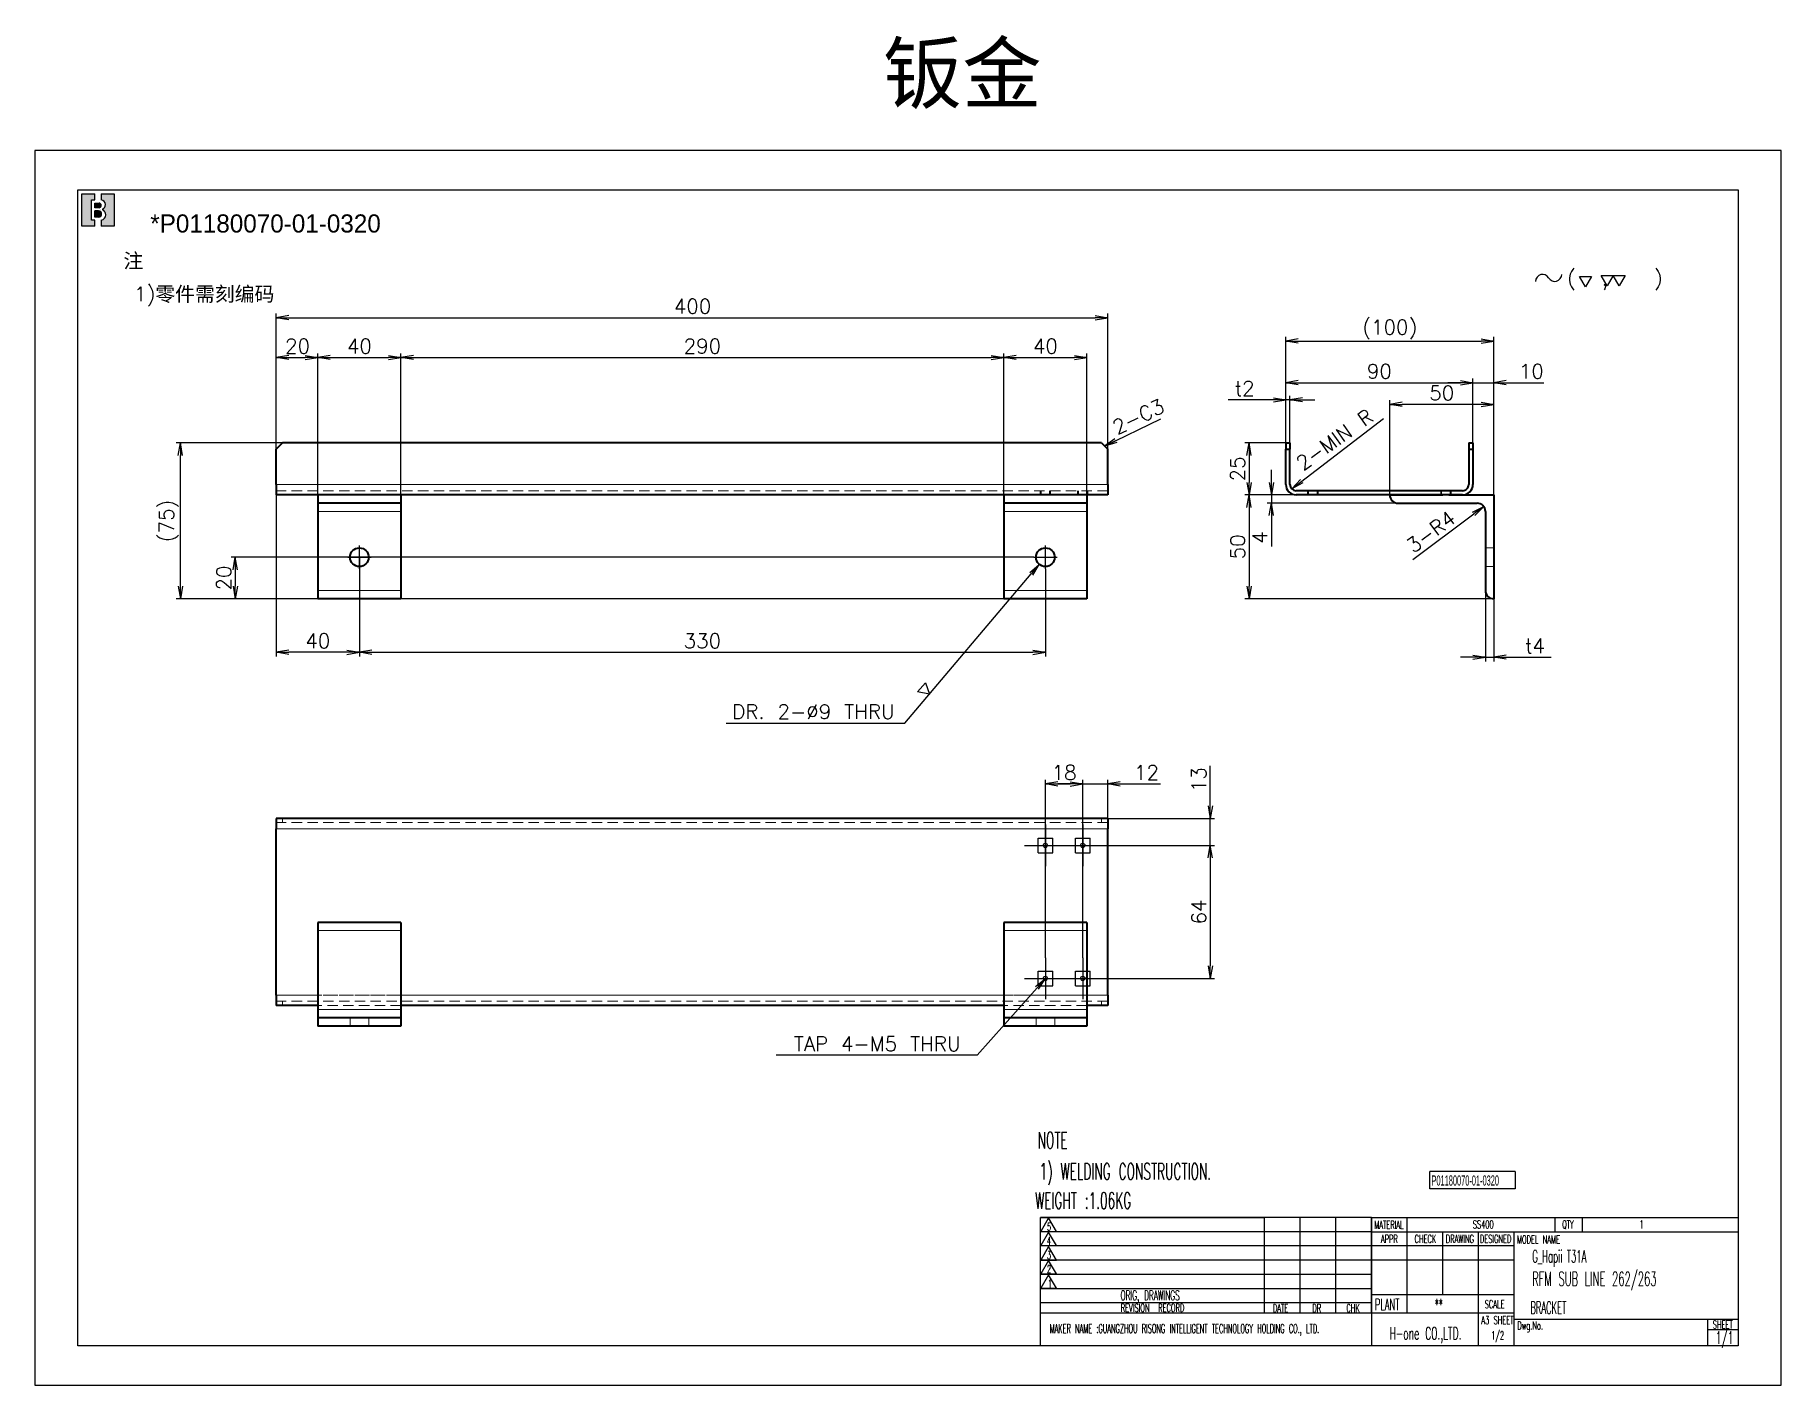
# Model space of a CAD drawing. Header units: inches. Extents: x 21 to 8642, y -3779 to 1599.
# Drawn here: x 1838 to 2678, y -2633 to -1983 of the extents above; entities that cross this region are included whole.
import ezdxf

# ---------------------------------------------------------------- set-up
doc = ezdxf.new("R2010")
doc.units = ezdxf.units.IN
doc.header["$MEASUREMENT"] = 0
doc.linetypes.add('CENTER-HOKUTO', pattern=[23, 20, -1, 1, -1])
doc.linetypes.add('HIDDEN-HOKUTO', pattern=[3.8, 2.5, -1.3])
doc.layers.add('AM_HID', color=1, linetype='HIDDEN-HOKUTO', lineweight=25)
doc.layers.add('title_frame', color=7, linetype='Continuous')
doc.layers.add('word_dim', color=253, linetype='Continuous')
doc.styles.add('MX_NOTE_STANDARD', font='txt.shx', dxfattribs={"bigfont": 'bigfont.shx'})
doc.styles.get("Standard").update_dxf_attribs({"font": 'txt', "bigfont": 'gbcbig.shx'})
doc.dimstyles.new('STANDARD1-2', dxfattribs={"dimscale": 2, "dimtxt": 3.5, "dimasz": 3, "dimexe": 1, "dimexo": 0, "dimgap": 1, "dimtad": 3, "dimdsep": 46, "dimtxsty": 'Standard', "dimblk1": 'OPEN', "dimblk2": 'OPEN', "dimsah": 1, "dimcen": 0, "dimclrd": 256, "dimclre": 256, "dimclrt": 3, "dimadec": 0, "dimazin": 0, "dimtfac": 1, "dimtmove": 0, "dimatfit": 3, "dimldrblk": 'OPEN', "dimfxl": 0, "dimtolj": 1, "dimtzin": 0, "dimarcsym": 0})
doc.dimstyles.new('STANDARD1-2$3', dxfattribs={"dimscale": 2, "dimtxt": 3.5, "dimasz": 3, "dimexe": 1, "dimexo": 0, "dimgap": 1, "dimtad": 3, "dimtoh": 1, "dimdsep": 46, "dimtxsty": 'Standard', "dimblk1": 'OPEN', "dimblk2": 'OPEN', "dimsah": 1, "dimcen": 0, "dimclrd": 256, "dimclre": 256, "dimclrt": 3, "dimadec": 0, "dimazin": 0, "dimtfac": 1, "dimtofl": 0, "dimtmove": 0, "dimatfit": 3, "dimldrblk": 'OPEN', "dimfxl": 0, "dimtolj": 1, "dimtzin": 0, "dimarcsym": 0})

msp = doc.modelspace()

# ---------------------------------------------------------------- texts
at = {"linetype": 'Continuous', "ltscale": 2, "insert": (2246.262884506275, -1987.713556040675), "char_height": 28, "width": 97.82244757481385, "attachment_point": 1}
msp.add_mtext('{\\fMicrosoft YaHei|b0|i0|c134|p34;\\C3;钣金}', dxfattribs=at)
at = {"ltscale": 2, "char_height": 7, "attachment_point": 1}
for s, insert, width in [('{\\fSimSun|b0|i0|c134|p2;\\C3;注}', (1880.946993744914, -2088.431321065822), 20.72938335666549), ('{\\Fromans,bigfont|c134;\\C3;1)\\fSimSun|b0|i0|c134|p2;零件需刻编码}', (1886.077503459786, -2104.447218743535), 193.8122652991879)]:
    msp.add_mtext(s, dxfattribs=dict(at, insert=insert, width=width))
at = {"linetype": 'Continuous', "insert": (2558.668059697269, -2571.952523291766), "char_height": 6, "width": 101.8000000000002, "attachment_point": 4}
msp.add_mtext('{\\Fromans,bigfont|c134;\\W0.5;\\C3;G\\Fromans,bigfont|c128;_Hapii T\\Fromans,bigfont|c134;31\\Fromans,bigfont|c128;A}', dxfattribs=at)
at = {"layer": 'title_frame', "color": 3, "style": 'MX_NOTE_STANDARD'}
for s, height, width, p in [('NOTE', 7.84, 0.5450000000000002, (2320.712588556602, -2519.033297665635)), ('1) WELDING CONSTRUCTION.', 7.84, 0.5450000000000002, (2321.664868368589, -2534.044037426233)), ('WEIGHT :1.06KG ', 7.84, 0.5450000000000002, (2319.46703033592, -2548.062568167257)), ('5', 3.75928, 0.5450000000000002, (2325.234326508649, -2558.56390846923)), ('4', 3.75928, 0.5450000000000002, (2325.234326508649, -2565.379400568305)), ('MATERIAL', 3.866688, 0.5450000000000002, (2482.658022136337, -2557.715987576536)), ('APPR', 3.866688, 0.5450000000000002, (2485.849380957825, -2564.519504194323)), ('CHECK', 3.866688, 0.5450000000000002, (2502.04110050837, -2564.519504194323)), ('DRAWING', 3.866688, 0.5450000000000002, (2517.080101696451, -2564.519504194323)), ('SS400', 3.866688, 0.5450000000000002, (2530.060502250864, -2557.548135538353)), ('DESIGNED', 3.866688, 0.5450000000000002, (2533.463061145525, -2564.519504194323)), ('MODEL NAME', 3.866688, 0.5450000000000002, (2551.31994055933, -2564.814208086067)), ('QTY', 3.866688, 0.5450000000000002, (2573.060023735754, -2557.548135538353)), ('1', 3.866688, 0.5450000000000002, (2610.315662010955, -2557.548135538353)), ('3', 3.75928, 0.5450000000000002, (2325.234326508649, -2572.29729376761)), ('2', 3.75928, 0.5450000000000002, (2325.234326508649, -2578.98706425976)), ('RFM SUB LINE 262/263', 6.600000000000001, 0.534099999999995, (2558.59140208286, -2585.090713888039)), ('1', 3.75928, 0.5450000000000002, (2325.626810666963, -2585.904957459064)), ('ORIG, DRAWINGS', 4.725952102432252, 0.5450000000000002, (2360.611410541536, -2592.115534648041)), ('REVISION  RECORD', 3.866688, 0.5450000000000002, (2360.711469115678, -2597.678380324447)), ('DATE', 3.866688, 0.5450000000000002, (2433.938366341306, -2597.838089760935)), ('DR', 3.866688, 0.5450000000000002, (2452.926342265073, -2597.858526075401)), ('CHK', 3.866688, 0.5450000000000002, (2469.279617786855, -2597.792998441222)), ('PLANT', 5.3704, 0.5450000000000002, (2482.985891885703, -2596.805045183013)), ('**', 5.3704, 0.5450000000000002, (2511.699693198436, -2596.805045183013)), ('SCALE', 3.866688, 0.5450000000000002, (2535.81501116815, -2595.923809214459)), ('BRACKET', 5.88, 0.5, (2557.763753967698, -2598.574992889578)), ('MAKER NAME :GUANGZHOU RISONG INTELLIGENT TECHNOLOGY HOLDING CO., LTD.', 4.320000000000001, 0.5341000000000022, (2326.511513193564, -2607.860206011479)), ('A3 SHEET', 3.866688, 0.5450000000000002, (2534.172996752783, -2603.558897316198)), ('Dwg.No.', 3.866688, 0.5450000000000002, (2551.491650743719, -2606.196694025184)), ('SHEET', 3.866688, 0.5450000000000002, (2645.493601546597, -2605.737918262963)), ('H-one CO.,LTD.', 5.88, 0.5450000000000002, (2490.025538479142, -2610.956080582368)), ('1/2', 3.866688, 0.5450000000000002, (2538.87648285885, -2610.917505775084)), ('1/1', 6, 0.5340999999999667, (2646.927444455043, -2613.041295216124))]:
    msp.add_text(s, height=height, dxfattribs=dict(at, width=width)).set_placement(p)
at = {"layer": 'title_frame', "color": 3, "insert": (2510.196503866649, -2532.035041495077), "char_height": 4.9, "width": 8.221404979820363, "attachment_point": 1, "style": 'MX_NOTE_STANDARD'}
msp.add_mtext('{\\f3 of 9 Barcode|b0|i0|c0|p82;\\W0.5;P01180070-\\f3 of 9 Barcode|b0|i0|c134|p82;01\\f3 of 9 Barcode|b0|i0|c0|p82;-\\f3 of 9 Barcode|b0|i0|c134|p82;0320}', dxfattribs=at)
at = {"layer": 'word_dim', "color": 3, "linetype": 'Continuous'}
for s, rotation, p in [('2-C3', 25.90589025040162, (2359.014876298548, -2175.79022719929)), ('2-MIN R', 35.69402262080836, (2448.365843496475, -2193.246832678396))]:
    msp.add_text(s, height=7, rotation=rotation, dxfattribs=at).set_placement(p)
at = {"layer": 'word_dim', "color": 3, "linetype": 'Continuous', "insert": (1893.848975704674, -2069.646902123393), "char_height": 8.722000000000001, "width": 200, "attachment_point": 1}
msp.add_mtext('{\\f3 of 9 Barcode|b0|i0|c0|p82;*P01180070-\\f3 of 9 Barcode|b0|i0|c134|p82;01\\f3 of 9 Barcode|b0|i0|c0|p82;-0\\f3 of 9 Barcode|b0|i0|c134|p82;320}', dxfattribs=at)
at = {"layer": 'word_dim', "color": 3, "linetype": 'Continuous', "insert": (2283.68603828063, -2472.200079625887), "char_height": 7, "attachment_point": 9}
msp.add_mtext('TAP 4-M5 THRU', dxfattribs=at)

# ---------------------------------------------------------------- blocks, each defined once
blk = doc.blocks.new('B\\M+18B40\\M+196A7\\M+100CF\\M+100B0\\M+100B8')
blk.add_hatch(color=1).paths.add_polyline_path([(0.3999999986702711, 0.8149999997779807), (0.3999999986702711, 0.9999999997779806), (-1.3297288e-09, 0.9999999997779806), (-1.3297288e-09, -2.220193e-10), (0.3999999986702711, -2.220193e-10), (0.3999999986702711, 0.1849999997779807), (0.2999999986702711, 0.1849999997779807), (0.2999999986702711, 0.8149999997779807)])
h = blk.add_hatch(color=1)
edge = h.paths.add_edge_path()
edge.add_arc((0.5299999986702706, 0.6449999997779808), 0.07, 359.9999999999989, 450)
edge.add_line((0.5299999986702706, 0.7149999997779806), (0.3999999986702711, 0.7149999997779806))
edge.add_line((0.3999999986702711, 0.7149999997779806), (0.3999999986702711, 0.5749999997779809))
edge.add_line((0.3999999986702711, 0.5749999997779809), (0.5299999986702701, 0.5749999997779809))
edge.add_arc((0.5299999986702701, 0.6449999997779808), 0.07, 270, 359.9999999999999)
h = blk.add_hatch(color=1)
edge = h.paths.add_edge_path()
edge.add_line((0.5999999986702714, 0.9999999997779806), (0.5999999986702718, 0.8142220507965398))
edge.add_arc((0.5849999986702712, 0.6699999997779816), 0.1449999999999991, -5.115907697472721e-13, 84.06222754839428, ccw=False)
edge.add_arc((0.5849999986702707, 0.6699999997779802), 0.1449999999999993, -69.82872865353448, 1.1368683772161603e-13, ccw=False)
edge.add_line((0.6349999986702715, 0.5338934238898192), (0.6349999986702711, 0.5120827805020305))
edge.add_arc((0.5699999986702688, 0.3549999997779789), 0.1700000000000021, 3.979039320256561e-13, 67.5204943905955, ccw=False)
edge.add_arc((0.5699999986702724, 0.3549999997779802), 0.1699999999999993, -79.83575137827683, 0, ccw=False)
edge.add_line((0.5999999986702714, 0.1876679944711657), (0.5999999986702714, -2.220192918400699e-10))
edge.add_line((0.5999999986702714, -2.220193e-10), (0.9999999986702712, -2.220193e-10))
edge.add_line((0.9999999986702712, -2.220193e-10), (0.9999999986702712, 0.9999999997779806))
edge.add_line((0.9999999986702712, 0.9999999997779806), (0.5999999986702714, 0.9999999997779806))
h = blk.add_hatch(color=1)
edge = h.paths.add_edge_path()
edge.add_arc((0.5149999986702705, 0.3799999997779802), 0.095, 1.018e-13, 90)
edge.add_line((0.5149999986702705, 0.4749999997779804), (0.3999999986702711, 0.4749999997779808))
edge.add_line((0.3999999986702711, 0.4749999997779808), (0.3999999986702711, 0.2849999997779809))
edge.add_line((0.3999999986702711, 0.2849999997779809), (0.5149999986702718, 0.2849999997779809))
edge.add_arc((0.5149999986702718, 0.379999999777981), 0.095, 270, 360.0000000000003)
at = {"color": 1}
for p, q in [((-1.3297288e-09, -2.220193e-10), (-1.3297288e-09, 0.9999999997779806)), ((-1.3297288e-09, 0.9999999997779806), (0.3999999986702711, 0.9999999997779806)), ((0.2999999986702711, 0.8149999997779807), (0.3999999986702711, 0.8149999997779807)), ((0.2999999986702711, 0.1849999997779807), (0.2999999986702711, 0.8149999997779807)), ((0.3999999986702711, 0.8149999997779807), (0.3999999986702711, 0.9999999997779806)), ((0.3999999986702711, 0.7149999997779806), (0.5299999986702706, 0.7149999997779806)), ((0.3999999986702711, 0.5749999997779809), (0.3999999986702711, 0.7149999997779806)), ((0.5299999986702701, 0.5749999997779809), (0.3999999986702711, 0.5749999997779809)), ((0.5999999986702714, 0.9999999997779806), (0.5999999986702718, 0.8142220507965398)), ((0.5999999986702714, 0.9999999997779806), (0.9999999986702712, 0.9999999997779806)), ((0.5999999986702705, 0.6449999997779794), (0.59999999867027, 0.6449999997779803)), ((0.7299999986702704, 0.6699999997779807), (0.7299999986702704, 0.6699999997779802)), ((0.9999999986702712, 0.9999999997779806), (0.9999999986702712, -2.220193e-10)), ((0.3999999986702711, 0.1849999997779807), (0.2999999986702711, 0.1849999997779807)), ((0.5149999986702705, 0.4749999997779804), (0.3999999986702711, 0.4749999997779808)), ((0.3999999986702711, 0.2849999997779809), (0.3999999986702711, 0.4749999997779808)), ((0.5149999986702718, 0.2849999997779809), (0.3999999986702711, 0.2849999997779809)), ((0.3999999986702711, -2.220193e-10), (0.3999999986702711, 0.1849999997779807)), ((0.5699999986702711, 0.5249999997779802), (0.5699999986702716, 0.5249999997779807)), ((0.5999999986702714, 0.1876679944711657), (0.5999999986702714, -2.220193e-10)), ((0.6099999986702707, 0.3799999997779806), (0.609999998670272, 0.3799999997779815)), ((0.6349999986702715, 0.5338934238898192), (0.6349999986702711, 0.5120827805020305)), ((0.739999998670271, 0.3549999997779802), (0.739999998670271, 0.3549999997779802)), ((0.3999999986702711, -2.220193e-10), (-1.3297288e-09, -2.220193e-10)), ((0.9999999986702712, -2.220193e-10), (0.5999999986702714, -2.220193e-10))]:
    blk.add_line(p, q, dxfattribs=at)
for centre, radius, start, end in [((0.5299999986702706, 0.6449999997779808), 0.07, 359.9999999999989, 90), ((0.5299999986702701, 0.6449999997779808), 0.07, 270, 359.9999999999999), ((0.5849999986702712, 0.6699999997779816), 0.1449999999999991, 359.9999999999995, 84.06222754839432), ((0.5849999986702707, 0.6699999997779802), 0.1449999999999993, 290.1712713464655, 1.781e-13), ((0.5149999986702705, 0.3799999997779802), 0.095, 1.018e-13, 90), ((0.5149999986702718, 0.379999999777981), 0.095, 270, 2.799e-13), ((0.5699999986702724, 0.3549999997779802), 0.1699999999999993, 280.1642486217232, 0), ((0.5699999986702688, 0.3549999997779789), 0.1700000000000021, 4.58e-13, 67.52049439059552)]:
    blk.add_arc(centre, radius, start, end, dxfattribs=at)
blk.add_attdef('B機密ﾏｰｸ', (-0.0857467348302255, 1.074949466596297), '', height=0.2)
blk = doc.blocks.new('shiage0')
at = {"layer": 'word_dim', "color": 3, "linetype": 'Continuous'}
for centre, radius, start, end in [((1.687489685469927, 1.849274192977646e-05), 1.687500000000015, 29.99999999999973, 180), ((4.610325423242443, 1.68751849274193), 1.6875, 209.9999999999997, 0)]:
    blk.add_arc(centre, radius, start, end, dxfattribs=at)
blk = doc.blocks.new('11')
at = {"layer": 'title_frame', "color": 3, "linetype": 'Continuous'}
for points in [[(15.10255167107903, 3.375707814273028), (13.65755167107909, 5.878521231210016), (16.54755167107919, 5.878521231210016)], [(20.37883512974236, 3.572021556783511), (18.93383512974242, 6.074834973720499), (24.71383512974239, 6.074834973720499), (23.26883512974246, 3.572021556783511), (21.82383512974252, 6.074834973720499)]]:
    blk.add_lwpolyline(points, close=True, dxfattribs=at)
blk.add_blockref('shiage0', (3.128235346865949, 4.67016389945934), dxfattribs=at)
blk.add_text('(  ,   )', height=3.5, dxfattribs=at).set_placement((10.71395897756747, 3.704656854333052))
blk = doc.blocks.new('MARK_M5BOLT')
at = {"color": 3, "linetype": 'Continuous'}
for p, q in [((-1.767766952950069, -1.767766952949998), (-1.767766952950069, 1.767766952949998)), ((-1.767766952950069, 1.767766952949998), (1.767766952950069, 1.767766952949998)), ((1.767766952950069, -1.767766952949998), (1.767766952950069, 1.767766952949998)), ((-1.767766952950069, -1.767766952949998), (1.767766952950069, -1.767766952949998))]:
    blk.add_line(p, q, dxfattribs=at)
blk.add_circle((0, 0), 0.5, dxfattribs=at)
blk = doc.blocks.new('MARK_CENTER')
at = {"color": 2, "linetype": 'CENTER-HOKUTO'}
for p, q in [((0, 10), (0, -10)), ((-10, 0), (10, 0))]:
    blk.add_line(p, q, dxfattribs=at)
blk = doc.blocks.new('_Open')
at = {"color": 0, "lineweight": -2}
for p, q in [((-1, 0.1666666666666667), (0, 0)), ((-1, -0.1666666666666667), (0, 0)), ((0, 0), (-1, 0))]:
    blk.add_line(p, q, dxfattribs=at)
blk = doc.blocks.new('*D617')
at = {"layer": 'DEFPOINTS', "color": 0, "linetype": 'Continuous'}
for p in [(2354.445100844998, -2119.343891442022), (1954.445100844998, -2204.596652532891), (2354.445100844998, -2204.596652532891)]:
    blk.add_point(p, dxfattribs=at)
at = {"layer": 'word_dim', "linetype": 'Continuous', "lineweight": -2}
for p, q in [((1954.445100844998, -2204.596652532891), (1954.445100844998, -2117.343891442022)), ((1960.445100844998, -2119.343891442022), (2348.445100844998, -2119.343891442022)), ((2354.445100844998, -2204.596652532891), (2354.445100844998, -2117.343891442022))]:
    blk.add_line(p, q, dxfattribs=at)
at = {"layer": 'word_dim', "linetype": 'Continuous', "lineweight": -2, "xscale": 6, "yscale": 6, "zscale": 6, "rotation": 180}
blk.add_blockref('_Open', (1954.445100844998, -2119.343891442022), dxfattribs=at)
at = {"layer": 'word_dim', "linetype": 'Continuous', "lineweight": -2, "xscale": 6, "yscale": 6, "zscale": 6}
blk.add_blockref('_Open', (2354.445100844998, -2119.343891442022), dxfattribs=at)
at = {"layer": 'word_dim', "color": 3, "linetype": 'Continuous', "insert": (2154.728649338544, -2113.843891442022), "char_height": 7, "attachment_point": 5}
blk.add_mtext('\\A1;400', dxfattribs=at)
blk = doc.blocks.new('*D618')
at = {"layer": 'DEFPOINTS', "color": 0, "linetype": 'Continuous'}
for p in [(2440.123909763675, -2179.596622015313), (2422.431824325871, -2204.596652532891), (2445.123909763675, -2204.596652532891)]:
    blk.add_point(p, dxfattribs=at)
at = {"layer": 'word_dim', "linetype": 'Continuous', "lineweight": -2}
for p, q in [((2440.123909763675, -2179.596622015313), (2420.431824325871, -2179.596622015313)), ((2422.431824325871, -2185.596622015313), (2422.431824325871, -2198.596652532891)), ((2445.123909763675, -2204.596652532891), (2420.431824325871, -2204.596652532891))]:
    blk.add_line(p, q, dxfattribs=at)
at = {"layer": 'word_dim', "linetype": 'Continuous', "lineweight": -2, "xscale": 6, "yscale": 6, "zscale": 6}
for p, rotation in [((2422.431824325871, -2179.596622015313), 90), ((2422.431824325871, -2204.596652532891), 270)]:
    blk.add_blockref('_Open', p, dxfattribs=dict(at, rotation=rotation))
at = {"layer": 'word_dim', "color": 3, "linetype": 'Continuous', "insert": (2416.931824325872, -2192.096637274102), "char_height": 7, "attachment_point": 5, "rotation": 90}
blk.add_mtext('\\A1;25', dxfattribs=at)
blk = doc.blocks.new('*D619')
at = {"layer": 'DEFPOINTS', "color": 0, "linetype": 'Continuous'}
for p in [(2530.123909763675, -2150.635549182189), (2440.123909763675, -2199.596652532891), (2530.123909763675, -2199.596652532891)]:
    blk.add_point(p, dxfattribs=at)
at = {"layer": 'word_dim', "linetype": 'Continuous', "lineweight": -2}
for p, q in [((2440.123909763675, -2199.596652532891), (2440.123909763675, -2148.635549182189)), ((2530.123909763675, -2199.596652532891), (2530.123909763675, -2148.635549182189)), ((2446.123909763675, -2150.635549182189), (2524.123909763675, -2150.635549182189))]:
    blk.add_line(p, q, dxfattribs=at)
at = {"layer": 'word_dim', "linetype": 'Continuous', "lineweight": -2, "xscale": 6, "yscale": 6, "zscale": 6, "rotation": 180}
blk.add_blockref('_Open', (2440.123909763675, -2150.635549182189), dxfattribs=at)
at = {"layer": 'word_dim', "linetype": 'Continuous', "lineweight": -2, "xscale": 6, "yscale": 6, "zscale": 6}
blk.add_blockref('_Open', (2530.123909763675, -2150.635549182189), dxfattribs=at)
at = {"layer": 'word_dim', "color": 3, "linetype": 'Continuous', "insert": (2485.123909763675, -2145.135549182189), "char_height": 7, "attachment_point": 5}
blk.add_mtext('\\A1;90', dxfattribs=at)
blk = doc.blocks.new('*D620')
at = {"layer": 'DEFPOINTS', "color": 0, "linetype": 'Continuous'}
for p in [(1974.445100844998, -2138.535396296422), (1954.445100844998, -2204.596652532891), (1974.445100844998, -2254.596652532891)]:
    blk.add_point(p, dxfattribs=at)
at = {"layer": 'word_dim', "linetype": 'Continuous', "lineweight": -2}
for p, q in [((1954.445100844998, -2204.596652532891), (1954.445100844998, -2136.535396296422)), ((1960.445100844998, -2138.535396296422), (1968.445100844998, -2138.535396296422)), ((1974.445100844998, -2254.596652532891), (1974.445100844998, -2136.535396296422))]:
    blk.add_line(p, q, dxfattribs=at)
at = {"layer": 'word_dim', "linetype": 'Continuous', "lineweight": -2, "xscale": 6, "yscale": 6, "zscale": 6, "rotation": 180}
blk.add_blockref('_Open', (1954.445100844998, -2138.535396296422), dxfattribs=at)
at = {"layer": 'word_dim', "linetype": 'Continuous', "lineweight": -2, "xscale": 6, "yscale": 6, "zscale": 6}
blk.add_blockref('_Open', (1974.445100844998, -2138.535396296422), dxfattribs=at)
at = {"layer": 'word_dim', "color": 3, "linetype": 'Continuous', "insert": (1964.69483393574, -2133.035396296422), "char_height": 7, "attachment_point": 5}
blk.add_mtext('\\A1;20', dxfattribs=at)
blk = doc.blocks.new('*D621')
at = {"layer": 'DEFPOINTS', "color": 0, "linetype": 'Continuous'}
for p in [(2014.445100844998, -2138.535396296422), (1974.445100844998, -2254.596652532891), (2014.445100844998, -2254.596652532891)]:
    blk.add_point(p, dxfattribs=at)
at = {"layer": 'word_dim', "linetype": 'Continuous', "lineweight": -2}
for p, q in [((1974.445100844998, -2254.596652532891), (1974.445100844998, -2136.535396296422)), ((1980.445100844998, -2138.535396296422), (2008.445100844998, -2138.535396296422)), ((2014.445100844998, -2254.596652532891), (2014.445100844998, -2136.535396296422))]:
    blk.add_line(p, q, dxfattribs=at)
at = {"layer": 'word_dim', "linetype": 'Continuous', "lineweight": -2, "xscale": 6, "yscale": 6, "zscale": 6, "rotation": 180}
blk.add_blockref('_Open', (1974.445100844998, -2138.535396296422), dxfattribs=at)
at = {"layer": 'word_dim', "linetype": 'Continuous', "lineweight": -2, "xscale": 6, "yscale": 6, "zscale": 6}
blk.add_blockref('_Open', (2014.445100844998, -2138.535396296422), dxfattribs=at)
at = {"layer": 'word_dim', "color": 3, "linetype": 'Continuous', "insert": (1994.445100844998, -2133.035396296422), "char_height": 7, "attachment_point": 5}
blk.add_mtext('\\A1;40', dxfattribs=at)
blk = doc.blocks.new('*D622')
at = {"layer": 'DEFPOINTS', "color": 0, "linetype": 'Continuous'}
for p in [(2304.445100844998, -2138.535396296422), (2014.445100844998, -2204.596652532891), (2304.445100844998, -2204.596652532891)]:
    blk.add_point(p, dxfattribs=at)
at = {"layer": 'word_dim', "linetype": 'Continuous', "lineweight": -2}
for p, q in [((2014.445100844998, -2204.596652532891), (2014.445100844998, -2136.535396296422)), ((2020.445100844998, -2138.535396296422), (2298.445100844998, -2138.535396296422)), ((2304.445100844998, -2204.596652532891), (2304.445100844998, -2136.535396296422))]:
    blk.add_line(p, q, dxfattribs=at)
at = {"layer": 'word_dim', "linetype": 'Continuous', "lineweight": -2, "xscale": 6, "yscale": 6, "zscale": 6, "rotation": 180}
blk.add_blockref('_Open', (2014.445100844998, -2138.535396296422), dxfattribs=at)
at = {"layer": 'word_dim', "linetype": 'Continuous', "lineweight": -2, "xscale": 6, "yscale": 6, "zscale": 6}
blk.add_blockref('_Open', (2304.445100844998, -2138.535396296422), dxfattribs=at)
at = {"layer": 'word_dim', "color": 3, "linetype": 'Continuous', "insert": (2159.445100844998, -2133.035396296422), "char_height": 7, "attachment_point": 5}
blk.add_mtext('\\A1;290', dxfattribs=at)
blk = doc.blocks.new('*D623')
at = {"layer": 'DEFPOINTS', "color": 0, "linetype": 'Continuous'}
for p in [(2344.445100844998, -2138.535396296422), (2304.445100844998, -2254.596652532891), (2344.445100844998, -2254.596652532891)]:
    blk.add_point(p, dxfattribs=at)
at = {"layer": 'word_dim', "linetype": 'Continuous', "lineweight": -2}
for p, q in [((2304.445100844998, -2254.596652532891), (2304.445100844998, -2136.535396296422)), ((2310.445100844998, -2138.535396296422), (2338.445100844998, -2138.535396296422)), ((2344.445100844998, -2254.596652532891), (2344.445100844998, -2136.535396296422))]:
    blk.add_line(p, q, dxfattribs=at)
at = {"layer": 'word_dim', "linetype": 'Continuous', "lineweight": -2, "xscale": 6, "yscale": 6, "zscale": 6, "rotation": 180}
blk.add_blockref('_Open', (2304.445100844998, -2138.535396296422), dxfattribs=at)
at = {"layer": 'word_dim', "linetype": 'Continuous', "lineweight": -2, "xscale": 6, "yscale": 6, "zscale": 6}
blk.add_blockref('_Open', (2344.445100844998, -2138.535396296422), dxfattribs=at)
at = {"layer": 'word_dim', "color": 3, "linetype": 'Continuous', "insert": (2324.445100844998, -2133.035396296422), "char_height": 7, "attachment_point": 5}
blk.add_mtext('\\A1;40', dxfattribs=at)
blk = doc.blocks.new('*D624')
at = {"layer": 'DEFPOINTS', "color": 0, "linetype": 'Continuous'}
for p in [(2540.123909763675, -2204.596652532891), (2422.431824325871, -2254.596652532891), (2540.123909588827, -2254.596652532891)]:
    blk.add_point(p, dxfattribs=at)
at = {"layer": 'word_dim', "linetype": 'Continuous', "lineweight": -2}
for p, q in [((2540.123909763675, -2204.596652532891), (2420.431824325871, -2204.596652532891)), ((2422.431824325871, -2210.596652532891), (2422.431824325871, -2248.596652532891)), ((2540.123909588827, -2254.596652532891), (2420.431824325871, -2254.596652532891))]:
    blk.add_line(p, q, dxfattribs=at)
at = {"layer": 'word_dim', "linetype": 'Continuous', "lineweight": -2, "xscale": 6, "yscale": 6, "zscale": 6}
for p, rotation in [((2422.431824325871, -2204.596652532891), 90), ((2422.431824325871, -2254.596652532891), 270)]:
    blk.add_blockref('_Open', p, dxfattribs=dict(at, rotation=rotation))
at = {"layer": 'word_dim', "color": 3, "linetype": 'Continuous', "insert": (2416.931824325872, -2229.596652532891), "char_height": 7, "attachment_point": 5, "rotation": 90}
blk.add_mtext('\\A1;50', dxfattribs=at)
blk = doc.blocks.new('*D625')
at = {"layer": 'DEFPOINTS', "color": 0, "linetype": 'Continuous'}
for p in [(2433.162867236653, -2204.596652532891), (2494.123909763675, -2204.596652532891), (2494.123909763675, -2208.596652532891)]:
    blk.add_point(p, dxfattribs=at)
at = {"layer": 'word_dim', "linetype": 'Continuous', "lineweight": -2}
for p, q in [((2433.162867236653, -2198.596652532891), (2433.162867236653, -2192.596652532891)), ((2494.123909763675, -2204.596652532891), (2431.162867236653, -2204.596652532891)), ((2494.123909763675, -2208.596652532891), (2431.162867236653, -2208.596652532891)), ((2433.162867236653, -2204.596652532891), (2433.162867236653, -2208.596652532891)), ((2433.162867236653, -2214.596652532891), (2433.162867236653, -2229.429985866227))]:
    blk.add_line(p, q, dxfattribs=at)
at = {"layer": 'word_dim', "linetype": 'Continuous', "lineweight": -2, "xscale": 6, "yscale": 6, "zscale": 6}
for p, rotation in [((2433.162867236653, -2204.596652532891), 270), ((2433.162867236653, -2208.596652532891), 90)]:
    blk.add_blockref('_Open', p, dxfattribs=dict(at, rotation=rotation))
at = {"layer": 'word_dim', "color": 3, "linetype": 'Continuous', "insert": (2427.662867236653, -2225.096652532893), "char_height": 7, "attachment_point": 5, "rotation": 90}
blk.add_mtext('\\A1;4', dxfattribs=at)
blk = doc.blocks.new('*D626')
at = {"layer": 'DEFPOINTS', "color": 0, "linetype": 'Continuous'}
for p in [(2536.123909763675, -2212.596652532891), (2540.123909763675, -2212.596652532891), (2540.123909763675, -2282.708730705624)]:
    blk.add_point(p, dxfattribs=at)
at = {"layer": 'word_dim', "linetype": 'Continuous', "lineweight": -2}
for p, q in [((2536.123909763675, -2212.596652532891), (2536.123909763675, -2284.708730705624)), ((2540.123909763675, -2212.596652532891), (2540.123909763675, -2284.708730705624)), ((2530.123909763675, -2282.708730705624), (2524.123909763675, -2282.708730705624)), ((2536.123909763675, -2282.708730705624), (2540.123909763675, -2282.708730705624)), ((2546.123909763675, -2282.708730705624), (2567.790576430342, -2282.708730705624))]:
    blk.add_line(p, q, dxfattribs=at)
at = {"layer": 'word_dim', "linetype": 'Continuous', "lineweight": -2, "xscale": 6, "yscale": 6, "zscale": 6}
blk.add_blockref('_Open', (2536.123909763675, -2282.708730705624), dxfattribs=at)
at = {"layer": 'word_dim', "linetype": 'Continuous', "lineweight": -2, "xscale": 6, "yscale": 6, "zscale": 6, "rotation": 180}
blk.add_blockref('_Open', (2540.123909763675, -2282.708730705624), dxfattribs=at)
at = {"layer": 'word_dim', "color": 3, "linetype": 'Continuous', "insert": (2559.957243097009, -2277.208730705624), "char_height": 7, "attachment_point": 5}
blk.add_mtext('\\A1;t4', dxfattribs=at)
blk = doc.blocks.new('*D627')
at = {"layer": 'DEFPOINTS', "color": 0, "linetype": 'Continuous'}
for p in [(2540.123909763675, -2130.581876386281), (2440.123909763675, -2179.596622015313), (2540.123909763675, -2204.596652532891)]:
    blk.add_point(p, dxfattribs=at)
at = {"layer": 'word_dim', "linetype": 'Continuous', "lineweight": -2}
for p, q in [((2440.123909763675, -2179.596622015313), (2440.123909763675, -2128.581876386281)), ((2446.123909763675, -2130.581876386281), (2534.123909763675, -2130.581876386281)), ((2540.123909763675, -2204.596652532891), (2540.123909763675, -2128.581876386281))]:
    blk.add_line(p, q, dxfattribs=at)
at = {"layer": 'word_dim', "linetype": 'Continuous', "lineweight": -2, "xscale": 6, "yscale": 6, "zscale": 6, "rotation": 180}
blk.add_blockref('_Open', (2440.123909763675, -2130.581876386281), dxfattribs=at)
at = {"layer": 'word_dim', "linetype": 'Continuous', "lineweight": -2, "xscale": 6, "yscale": 6, "zscale": 6}
blk.add_blockref('_Open', (2540.123909763675, -2130.581876386281), dxfattribs=at)
at = {"layer": 'word_dim', "color": 3, "linetype": 'Continuous', "insert": (2490.123909763675, -2125.081876386281), "char_height": 7, "attachment_point": 5}
blk.add_mtext('\\A1;(100)', dxfattribs=at)
blk = doc.blocks.new('*D628')
at = {"layer": 'DEFPOINTS', "color": 0, "linetype": 'Continuous'}
for p in [(2540.123909763675, -2150.635549182189), (2530.123909763675, -2179.596622015313), (2540.123909763675, -2204.596652532891)]:
    blk.add_point(p, dxfattribs=at)
at = {"layer": 'word_dim', "linetype": 'Continuous', "lineweight": -2}
for p, q in [((2530.123909763675, -2179.596622015313), (2530.123909763675, -2148.635549182189)), ((2540.123909763675, -2204.596652532891), (2540.123909763675, -2148.635549182189)), ((2524.123909763675, -2150.635549182189), (2518.123909763675, -2150.635549182189)), ((2530.123909763675, -2150.635549182189), (2540.123909763675, -2150.635549182189)), ((2546.123909763675, -2150.635549182189), (2564.290576430342, -2150.635549182189))]:
    blk.add_line(p, q, dxfattribs=at)
at = {"layer": 'word_dim', "linetype": 'Continuous', "lineweight": -2, "xscale": 6, "yscale": 6, "zscale": 6}
blk.add_blockref('_Open', (2530.123909763675, -2150.635549182189), dxfattribs=at)
at = {"layer": 'word_dim', "linetype": 'Continuous', "lineweight": -2, "xscale": 6, "yscale": 6, "zscale": 6, "rotation": 180}
blk.add_blockref('_Open', (2540.123909763675, -2150.635549182189), dxfattribs=at)
at = {"layer": 'word_dim', "color": 3, "linetype": 'Continuous', "insert": (2558.207243097009, -2145.135549182189), "char_height": 7, "attachment_point": 5}
blk.add_mtext('\\A1;10', dxfattribs=at)
blk = doc.blocks.new('*D629')
at = {"layer": 'DEFPOINTS', "color": 0, "linetype": 'Continuous'}
for p in [(2532.123909763679, -2212.596652532892), (2535.328708491976, -2210.203064199224)]:
    blk.add_point(p, dxfattribs=at)
at = {"layer": 'word_dim', "linetype": 'Continuous', "lineweight": -2}
blk.add_line((2501.277722003784, -2235.634940244476), (2530.521510399526, -2213.79344669973), dxfattribs=at)
at = {"layer": 'word_dim', "linetype": 'Continuous', "lineweight": -2, "xscale": 6, "yscale": 6, "zscale": 6, "rotation": 36.75518325334529}
blk.add_blockref('_Open', (2535.328708491976, -2210.203064199224), dxfattribs=at)
at = {"layer": 'word_dim', "color": 3, "linetype": 'Continuous', "insert": (2509.870999995767, -2222.352118589034), "char_height": 7, "attachment_point": 5, "rotation": 36.755183253345294}
blk.add_mtext('\\A1;3-R4', dxfattribs=at)
blk = doc.blocks.new('*D630')
at = {"layer": 'DEFPOINTS', "color": 0, "linetype": 'Continuous'}
for p in [(1954.445100844998, -2204.596652532891), (1994.445100844998, -2234.596652532891), (1954.445100844998, -2280.350926880765)]:
    blk.add_point(p, dxfattribs=at)
at = {"layer": 'word_dim', "linetype": 'Continuous', "lineweight": -2}
for p, q in [((1954.445100844998, -2204.596652532891), (1954.445100844998, -2282.350926880765)), ((1994.445100844998, -2234.596652532891), (1994.445100844998, -2282.350926880765)), ((1988.445100844998, -2280.350926880765), (1960.445100844998, -2280.350926880765))]:
    blk.add_line(p, q, dxfattribs=at)
at = {"layer": 'word_dim', "linetype": 'Continuous', "lineweight": -2, "xscale": 6, "yscale": 6, "zscale": 6, "rotation": 180}
blk.add_blockref('_Open', (1954.445100844998, -2280.350926880765), dxfattribs=at)
at = {"layer": 'word_dim', "linetype": 'Continuous', "lineweight": -2, "xscale": 6, "yscale": 6, "zscale": 6}
blk.add_blockref('_Open', (1994.445100844998, -2280.350926880765), dxfattribs=at)
at = {"layer": 'word_dim', "color": 3, "linetype": 'Continuous', "insert": (1974.445100844998, -2274.850926880765), "char_height": 7, "attachment_point": 5}
blk.add_mtext('\\A1;40', dxfattribs=at)
blk = doc.blocks.new('*D631')
at = {"layer": 'DEFPOINTS', "color": 0, "linetype": 'Continuous'}
for p in [(2318.820100844998, -2234.596652532891), (1934.772001306879, -2254.596652532891), (2304.445100844998, -2254.596652532891)]:
    blk.add_point(p, dxfattribs=at)
at = {"layer": 'word_dim', "linetype": 'Continuous', "lineweight": -2}
for p, q in [((2318.820100844998, -2234.596652532891), (1932.772001306879, -2234.596652532891)), ((1934.772001306879, -2240.596652532891), (1934.772001306879, -2248.596652532891)), ((2304.445100844998, -2254.596652532891), (1932.772001306879, -2254.596652532891))]:
    blk.add_line(p, q, dxfattribs=at)
at = {"layer": 'word_dim', "linetype": 'Continuous', "lineweight": -2, "xscale": 6, "yscale": 6, "zscale": 6}
for p, rotation in [((1934.772001306879, -2234.596652532891), 90), ((1934.772001306879, -2254.596652532891), 270)]:
    blk.add_blockref('_Open', p, dxfattribs=dict(at, rotation=rotation))
at = {"layer": 'word_dim', "color": 3, "linetype": 'Continuous', "insert": (1929.272001306879, -2244.596652532891), "char_height": 7, "attachment_point": 5, "rotation": 90}
blk.add_mtext('\\A1;20', dxfattribs=at)
blk = doc.blocks.new('*D632')
at = {"layer": 'DEFPOINTS', "color": 0, "linetype": 'Continuous'}
for p in [(1908.345204687459, -2179.596622015313), (1957.445100844998, -2179.596622015313), (1974.445100844998, -2254.596652532891)]:
    blk.add_point(p, dxfattribs=at)
at = {"layer": 'word_dim', "linetype": 'Continuous', "lineweight": -2}
for p, q in [((1957.445100844998, -2179.596622015313), (1906.345204687459, -2179.596622015313)), ((1908.345204687459, -2248.596652532891), (1908.345204687459, -2185.596622015313)), ((1974.445100844998, -2254.596652532891), (1906.345204687459, -2254.596652532891))]:
    blk.add_line(p, q, dxfattribs=at)
at = {"layer": 'word_dim', "linetype": 'Continuous', "lineweight": -2, "xscale": 6, "yscale": 6, "zscale": 6}
for p, rotation in [((1908.345204687459, -2179.596622015313), 90), ((1908.345204687459, -2254.596652532891), 270)]:
    blk.add_blockref('_Open', p, dxfattribs=dict(at, rotation=rotation))
at = {"layer": 'word_dim', "color": 3, "linetype": 'Continuous', "insert": (1902.845204687459, -2217.096637274102), "char_height": 7, "attachment_point": 5, "rotation": 90}
blk.add_mtext('\\A1;(75)', dxfattribs=at)
blk = doc.blocks.new('*D633')
at = {"layer": 'DEFPOINTS', "color": 0, "linetype": 'Continuous'}
for p in [(2324.445100844998, -2240.221652532891), (1994.445100844998, -2254.596652532891), (2324.445100844998, -2280.350926880765)]:
    blk.add_point(p, dxfattribs=at)
at = {"layer": 'word_dim', "linetype": 'Continuous', "lineweight": -2}
for p, q in [((2324.445100844998, -2240.221652532891), (2324.445100844998, -2282.350926880765)), ((1994.445100844998, -2254.596652532891), (1994.445100844998, -2282.350926880765)), ((2000.445100844998, -2280.350926880765), (2318.445100844998, -2280.350926880765))]:
    blk.add_line(p, q, dxfattribs=at)
at = {"layer": 'word_dim', "linetype": 'Continuous', "lineweight": -2, "xscale": 6, "yscale": 6, "zscale": 6, "rotation": 180}
blk.add_blockref('_Open', (1994.445100844998, -2280.350926880765), dxfattribs=at)
at = {"layer": 'word_dim', "linetype": 'Continuous', "lineweight": -2, "xscale": 6, "yscale": 6, "zscale": 6}
blk.add_blockref('_Open', (2324.445100844998, -2280.350926880765), dxfattribs=at)
at = {"layer": 'word_dim', "color": 3, "linetype": 'Continuous', "insert": (2159.445100844998, -2274.850926880765), "char_height": 7, "attachment_point": 5}
blk.add_mtext('\\A1;330', dxfattribs=at)
blk = doc.blocks.new('*D634')
at = {"layer": 'DEFPOINTS', "color": 0, "linetype": 'Continuous'}
for p in [(2354.445100844998, -2343.695540453002), (2342.445100844998, -2373.269076849298), (2354.445100844998, -2373.269076849298)]:
    blk.add_point(p, dxfattribs=at)
at = {"layer": 'word_dim', "linetype": 'Continuous', "lineweight": -2}
for p, q in [((2342.445100844998, -2373.269076849298), (2342.445100844998, -2341.695540453002)), ((2354.445100844998, -2373.269076849298), (2354.445100844998, -2341.695540453002)), ((2336.445100844998, -2343.695540453002), (2330.445100844998, -2343.695540453002)), ((2342.445100844998, -2343.695540453002), (2354.445100844998, -2343.695540453002)), ((2360.445100844998, -2343.695540453002), (2379.778434178331, -2343.695540453002))]:
    blk.add_line(p, q, dxfattribs=at)
at = {"layer": 'word_dim', "linetype": 'Continuous', "lineweight": -2, "xscale": 6, "yscale": 6, "zscale": 6}
blk.add_blockref('_Open', (2342.445100844998, -2343.695540453002), dxfattribs=at)
at = {"layer": 'word_dim', "linetype": 'Continuous', "lineweight": -2, "xscale": 6, "yscale": 6, "zscale": 6, "rotation": 180}
blk.add_blockref('_Open', (2354.445100844998, -2343.695540453002), dxfattribs=at)
at = {"layer": 'word_dim', "color": 3, "linetype": 'Continuous', "insert": (2373.111767511664, -2338.195540453002), "char_height": 7, "attachment_point": 5}
blk.add_mtext('\\A1;12', dxfattribs=at)
blk = doc.blocks.new('*D635')
at = {"layer": 'DEFPOINTS', "color": 0, "linetype": 'Continuous'}
for p in [(2314.445100844998, -2360.269076849298), (2403.770320340103, -2360.269076849298), (2314.445100844998, -2373.269076849298)]:
    blk.add_point(p, dxfattribs=at)
at = {"layer": 'word_dim', "linetype": 'Continuous', "lineweight": -2}
for p, q in [((2403.770320340103, -2354.269076849298), (2403.770320340103, -2334.935743515964)), ((2314.445100844998, -2360.269076849298), (2405.770320340103, -2360.269076849298)), ((2403.770320340103, -2373.269076849298), (2403.770320340103, -2360.269076849298)), ((2314.445100844998, -2373.269076849298), (2405.770320340103, -2373.269076849298)), ((2403.770320340103, -2379.269076849298), (2403.770320340103, -2385.269076849298))]:
    blk.add_line(p, q, dxfattribs=at)
at = {"layer": 'word_dim', "linetype": 'Continuous', "lineweight": -2, "xscale": 6, "yscale": 6, "zscale": 6}
for p, rotation in [((2403.770320340103, -2360.269076849298), 270), ((2403.770320340103, -2373.269076849298), 90)]:
    blk.add_blockref('_Open', p, dxfattribs=dict(at, rotation=rotation))
at = {"layer": 'word_dim', "color": 3, "linetype": 'Continuous', "insert": (2398.270320340104, -2341.602410182631), "char_height": 7, "attachment_point": 5, "rotation": 90}
blk.add_mtext('\\A1;13', dxfattribs=at)
blk = doc.blocks.new('*D636')
at = {"layer": 'DEFPOINTS', "color": 0, "linetype": 'Continuous'}
for p in [(2342.445100844998, -2343.695540453002), (2324.445100844998, -2427.269076849298), (2342.445100844998, -2427.269076849298)]:
    blk.add_point(p, dxfattribs=at)
at = {"layer": 'word_dim', "linetype": 'Continuous', "lineweight": -2}
for p, q in [((2324.445100844998, -2427.269076849298), (2324.445100844998, -2341.695540453002)), ((2342.445100844998, -2427.269076849298), (2342.445100844998, -2341.695540453002)), ((2330.445100844998, -2343.695540453002), (2336.445100844998, -2343.695540453002))]:
    blk.add_line(p, q, dxfattribs=at)
at = {"layer": 'word_dim', "linetype": 'Continuous', "lineweight": -2, "xscale": 6, "yscale": 6, "zscale": 6, "rotation": 180}
blk.add_blockref('_Open', (2324.445100844998, -2343.695540453002), dxfattribs=at)
at = {"layer": 'word_dim', "linetype": 'Continuous', "lineweight": -2, "xscale": 6, "yscale": 6, "zscale": 6}
blk.add_blockref('_Open', (2342.445100844998, -2343.695540453002), dxfattribs=at)
at = {"layer": 'word_dim', "color": 3, "linetype": 'Continuous', "insert": (2333.445100844998, -2338.195540453002), "char_height": 7, "attachment_point": 5}
blk.add_mtext('\\A1;18', dxfattribs=at)
blk = doc.blocks.new('*D637')
at = {"layer": 'DEFPOINTS', "color": 0, "linetype": 'Continuous'}
for p in [(2345.9806347509, -2373.269076849298), (2352.445100844998, -2437.269076849298), (2403.770320340103, -2437.269076849298)]:
    blk.add_point(p, dxfattribs=at)
at = {"layer": 'word_dim', "linetype": 'Continuous', "lineweight": -2}
for p, q in [((2345.9806347509, -2373.269076849298), (2405.770320340103, -2373.269076849298)), ((2403.770320340103, -2379.269076849298), (2403.770320340103, -2431.269076849298)), ((2352.445100844998, -2437.269076849298), (2405.770320340103, -2437.269076849298))]:
    blk.add_line(p, q, dxfattribs=at)
at = {"layer": 'word_dim', "linetype": 'Continuous', "lineweight": -2, "xscale": 6, "yscale": 6, "zscale": 6}
for p, rotation in [((2403.770320340103, -2373.269076849298), 90), ((2403.770320340103, -2437.269076849298), 270)]:
    blk.add_blockref('_Open', p, dxfattribs=dict(at, rotation=rotation))
at = {"layer": 'word_dim', "color": 3, "linetype": 'Continuous', "insert": (2398.270320340104, -2405.269076849297), "char_height": 7, "attachment_point": 5, "rotation": 90}
blk.add_mtext('\\A1;64', dxfattribs=at)
blk = doc.blocks.new('*D638')
at = {"layer": 'DEFPOINTS', "color": 0, "linetype": 'Continuous'}
for p in [(2440.123909763675, -2158.887526666771), (2440.123909763675, -2179.596622015313), (2442.123909763675, -2179.596622015313)]:
    blk.add_point(p, dxfattribs=at)
at = {"layer": 'word_dim', "linetype": 'Continuous', "lineweight": -2}
for p, q in [((2440.123909763675, -2179.596622015313), (2440.123909763675, -2156.887526666771)), ((2442.123909763675, -2179.596622015313), (2442.123909763675, -2156.887526666771)), ((2434.123909763675, -2158.887526666771), (2412.457243097009, -2158.887526666771)), ((2442.123909763675, -2158.887526666771), (2440.123909763675, -2158.887526666771)), ((2448.123909763675, -2158.887526666771), (2454.123909763675, -2158.887526666771))]:
    blk.add_line(p, q, dxfattribs=at)
at = {"layer": 'word_dim', "linetype": 'Continuous', "lineweight": -2, "xscale": 6, "yscale": 6, "zscale": 6}
blk.add_blockref('_Open', (2440.123909763675, -2158.887526666771), dxfattribs=at)
at = {"layer": 'word_dim', "linetype": 'Continuous', "lineweight": -2, "xscale": 6, "yscale": 6, "zscale": 6, "rotation": 180}
blk.add_blockref('_Open', (2442.123909763675, -2158.887526666771), dxfattribs=at)
at = {"layer": 'word_dim', "color": 3, "linetype": 'Continuous', "insert": (2420.290576430342, -2153.387526666771), "char_height": 7, "attachment_point": 5}
blk.add_mtext('\\A1;t2', dxfattribs=at)
blk = doc.blocks.new('*D639')
at = {"layer": 'DEFPOINTS', "color": 0, "linetype": 'Continuous'}
for p in [(2327.353408628172, -2231.162741375285), (2321.536793061819, -2238.030563690496)]:
    blk.add_point(p, dxfattribs=at)
at = {"layer": 'word_dim', "linetype": 'Continuous', "lineweight": -2}
for p, q in [((2256.857545570973, -2314.398955959406), (2317.659049350918, -2242.609111900636)), ((2170.857545570973, -2314.398955959406), (2256.857545570973, -2314.398955959406))]:
    blk.add_line(p, q, dxfattribs=at)
at = {"layer": 'word_dim', "linetype": 'Continuous', "lineweight": -2, "xscale": 6, "yscale": 6, "zscale": 6, "rotation": 49.73748928374545}
blk.add_blockref('_Open', (2321.536793061819, -2238.030563690496), dxfattribs=at)
at = {"layer": 'word_dim', "color": 3, "linetype": 'Continuous', "insert": (2212.857545570973, -2308.898955959406), "char_height": 7, "attachment_point": 5}
blk.add_mtext('\\A1;DR. 2-∅9 THRU', dxfattribs=at)
blk = doc.blocks.new('shiage1')
at = {"layer": 'word_dim', "color": 3, "linetype": 'Continuous'}
for p, q in [((-4.255559048260693e-05, 3.4162127349191e-07), (-1.443418228564553, 2.500000341621273)), ((-1.443418228564553, 2.500000341621273), (1.443333117383588, 2.500000341621273)), ((1.443333117383588, 2.500000341621273), (-4.255559048260693e-05, 3.4162127349191e-07))]:
    blk.add_line(p, q, dxfattribs=at)
blk = doc.blocks.new('*D662')
at = {"layer": 'DEFPOINTS', "color": 0, "linetype": 'Continuous', "ltscale": 2}
for p in [(2490.123909763675, -2161.057166301203), (2490.123909763675, -2204.596652532891), (2540.123909763675, -2204.596652532891)]:
    blk.add_point(p, dxfattribs=at)
at = {"layer": 'word_dim', "linetype": 'Continuous', "lineweight": -2, "ltscale": 2}
for p, q in [((2490.123909763675, -2204.596652532891), (2490.123909763675, -2159.057166301203)), ((2534.123909763675, -2161.057166301203), (2496.123909763675, -2161.057166301203)), ((2540.123909763675, -2204.596652532891), (2540.123909763675, -2159.057166301203))]:
    blk.add_line(p, q, dxfattribs=at)
at = {"layer": 'word_dim', "linetype": 'Continuous', "lineweight": -2, "ltscale": 2, "xscale": 6, "yscale": 6, "zscale": 6, "rotation": 180}
blk.add_blockref('_Open', (2490.123909763675, -2161.057166301203), dxfattribs=at)
at = {"layer": 'word_dim', "linetype": 'Continuous', "lineweight": -2, "ltscale": 2, "xscale": 6, "yscale": 6, "zscale": 6}
blk.add_blockref('_Open', (2540.123909763675, -2161.057166301203), dxfattribs=at)
at = {"layer": 'word_dim', "color": 3, "linetype": 'Continuous', "ltscale": 2, "insert": (2515.123909763675, -2155.557166301203), "char_height": 7, "attachment_point": 5}
blk.add_mtext('\\A1;50', dxfattribs=at)

# ---------------------------------------------------------------- dimensions: what is measured, and where the dimension line sits
at = {"layer": 'word_dim', "linetype": 'Continuous'}
for base, p2, picture, middle in [((2354.445100844998, -2119.343891442022), (2354.445100844998, -2204.596652532891), '*D617', (2154.728649338544, -2119.343891442022)), ((1974.445100844998, -2138.535396296422), (1974.445100844998, -2254.596652532891), '*D620', (1964.69483393574, -2138.535396296422))]:
    dim = msp.add_linear_dim(base=base, p1=(1954.445100844998, -2204.596652532891), p2=p2, dimstyle='STANDARD1-2', dxfattribs=at)
    dim.commit()
    dim.dimension.update_dxf_attribs({"geometry": picture, "text_midpoint": middle, "dimtype": 160})
for base, p1, p2, text, picture, middle in [((2540.123909763675, -2130.581876386281), (2440.123909763675, -2179.596622015313), (2540.123909763675, -2204.596652532891), '(<>)', '*D627', (2490.123909763675, -2125.081876386281)), ((2440.123909763675, -2158.887526666771), (2442.123909763675, -2179.596622015313), (2440.123909763675, -2179.596622015313), 't<>', '*D638', (2420.290576430342, -2153.387526666771)), ((2540.123909763675, -2282.708730705624), (2536.123909763675, -2212.596652532891), (2540.123909763675, -2212.596652532891), 't<>', '*D626', (2559.957243097009, -2277.208730705624))]:
    dim = msp.add_linear_dim(base=base, p1=p1, p2=p2, text=text, dimstyle='STANDARD1-2', dxfattribs=at)
    dim.commit()
    dim.dimension.update_dxf_attribs({"geometry": picture, "text_midpoint": middle})
for base, p1, p2, picture, middle in [((2014.445100844998, -2138.535396296422), (1974.445100844998, -2254.596652532891), (2014.445100844998, -2254.596652532891), '*D621', (1994.445100844998, -2133.035396296422)), ((2304.445100844998, -2138.535396296422), (2014.445100844998, -2204.596652532891), (2304.445100844998, -2204.596652532891), '*D622', (2159.445100844998, -2133.035396296422)), ((2344.445100844998, -2138.535396296422), (2304.445100844998, -2254.596652532891), (2344.445100844998, -2254.596652532891), '*D623', (2324.445100844998, -2133.035396296422)), ((2530.123909763675, -2150.635549182189), (2440.123909763675, -2199.596652532891), (2530.123909763675, -2199.596652532891), '*D619', (2485.123909763675, -2145.135549182189)), ((2540.123909763675, -2150.635549182189), (2530.123909763675, -2179.596622015313), (2540.123909763675, -2204.596652532891), '*D628', (2558.207243097009, -2145.135549182189)), ((1954.445100844998, -2280.350926880765), (1994.445100844998, -2234.596652532891), (1954.445100844998, -2204.596652532891), '*D630', (1974.445100844998, -2274.850926880765)), ((2324.445100844998, -2280.350926880765), (1994.445100844998, -2254.596652532891), (2324.445100844998, -2240.221652532891), '*D633', (2159.445100844998, -2274.850926880765)), ((2342.445100844998, -2343.695540453002), (2324.445100844998, -2427.269076849298), (2342.445100844998, -2427.269076849298), '*D636', (2333.445100844998, -2338.195540453002)), ((2354.445100844998, -2343.695540453002), (2342.445100844998, -2373.269076849298), (2354.445100844998, -2373.269076849298), '*D634', (2373.111767511664, -2338.195540453002))]:
    dim = msp.add_linear_dim(base=base, p1=p1, p2=p2, dimstyle='STANDARD1-2', dxfattribs=at)
    dim.commit()
    dim.dimension.update_dxf_attribs({"geometry": picture, "text_midpoint": middle})
at = {"layer": 'word_dim', "linetype": 'Continuous', "ltscale": 2}
dim = msp.add_linear_dim(base=(2490.123909763675, -2161.057166301203), p1=(2540.123909763675, -2204.596652532891), p2=(2490.123909763675, -2204.596652532891), dimstyle='STANDARD1-2', dxfattribs=at)
dim.commit()
dim.dimension.update_dxf_attribs({"geometry": '*D662', "text_midpoint": (2515.123909763675, -2155.557166301203)})
at = {"layer": 'word_dim', "linetype": 'Continuous'}
dim = msp.add_linear_dim(base=(1908.345204687459, -2179.596622015313), p1=(1974.445100844998, -2254.596652532891), p2=(1957.445100844998, -2179.596622015313), angle=90, text='(<>)', dimstyle='STANDARD1-2', dxfattribs=at)
dim.commit()
dim.dimension.update_dxf_attribs({"geometry": '*D632', "text_midpoint": (1902.845204687459, -2217.096637274102)})
for base, p1, p2, picture, middle in [((2422.431824325871, -2204.596652532891), (2440.123909763675, -2179.596622015313), (2445.123909763675, -2204.596652532891), '*D618', (2416.931824325872, -2192.096637274102)), ((2422.431824325871, -2254.596652532891), (2540.123909763675, -2204.596652532891), (2540.123909588827, -2254.596652532891), '*D624', (2416.931824325872, -2229.596652532891)), ((1934.772001306879, -2254.596652532891), (2318.820100844998, -2234.596652532891), (2304.445100844998, -2254.596652532891), '*D631', (1929.272001306879, -2244.596652532891)), ((2403.770320340103, -2360.269076849298), (2314.445100844998, -2373.269076849298), (2314.445100844998, -2360.269076849298), '*D635', (2398.270320340104, -2341.602410182631)), ((2403.770320340103, -2437.269076849298), (2345.9806347509, -2373.269076849298), (2352.445100844998, -2437.269076849298), '*D637', (2398.270320340104, -2405.269076849297))]:
    dim = msp.add_linear_dim(base=base, p1=p1, p2=p2, angle=90, dimstyle='STANDARD1-2', dxfattribs=at)
    dim.commit()
    dim.dimension.update_dxf_attribs({"geometry": picture, "text_midpoint": middle})
dim = msp.add_linear_dim(base=(2433.162867236653, -2204.596652532891), p1=(2494.123909763675, -2208.596652532891), p2=(2494.123909763675, -2204.596652532891), angle=90, dimstyle='STANDARD1-2', dxfattribs=at)
dim.commit()
dim.dimension.update_dxf_attribs({"geometry": '*D625', "text_midpoint": (2433.162867236653, -2225.096652532893), "dimtype": 160})
dim = msp.add_radius_dim(center=(2532.123909763679, -2212.596652532892), mpoint=(2535.328708491976, -2210.203064199224), text='3-<>', dimstyle='STANDARD1-2', override={"dimtmove": 1}, dxfattribs=at)
dim.commit()
dim.dimension.update_dxf_attribs({"geometry": '*D629', "text_midpoint": (2513.162183954565, -2226.758716840448), "dimtype": 164})
dim = msp.add_diameter_dim_2p(p1=(2327.353408628172, -2231.162741375285), p2=(2321.536793061819, -2238.030563690496), text='DR. 2-<> THRU', dimstyle='STANDARD1-2$3', dxfattribs=at)
dim.commit()
dim.dimension.update_dxf_attribs({"geometry": '*D639', "text_midpoint": (2212.857545570973, -2314.398955959406), "dimtype": 163})

# ---------------------------------------------------------------- linework, layer by layer
at = {"color": 7, "lineweight": 35, "ltscale": 0.1060660171779821}
for p, q in [((1954.445100844998, -2182.596622015313), (1957.445100844998, -2179.596622015313)), ((2351.445100844998, -2179.596622015313), (2354.445100844998, -2182.596622015313))]:
    msp.add_line(p, q, dxfattribs=at)
at = {"color": 7, "lineweight": 35, "ltscale": 0.4250007629394531}
for p, q in [((1954.445100844998, -2199.596652532891), (1954.445100844998, -2182.596622015313)), ((2354.445100844998, -2199.596652532891), (2354.445100844998, -2182.596622015313)), ((2440.123909763675, -2199.596652532891), (2440.123909763675, -2182.596622015313)), ((2442.123909763675, -2199.596652532891), (2442.123909763675, -2182.596622015313)), ((2528.123909763675, -2182.596622015313), (2528.123909763675, -2199.596652532891)), ((2530.123909763675, -2182.596622015313), (2530.123909763675, -2199.596652532891))]:
    msp.add_line(p, q, dxfattribs=at)
at = {"color": 7, "lineweight": 35}
for p, q in [((2351.445100844998, -2179.596622015313), (1957.445100844998, -2179.596622015313)), ((2354.445100844998, -2204.596652532891), (1954.445100844998, -2204.596652532891)), ((2014.445100844998, -2204.596652532891), (1974.445100844998, -2204.596652532891)), ((2014.445100844998, -2208.596652532891), (1974.445100844998, -2208.596652532891)), ((2344.445100844998, -2204.596652532891), (2304.445100844998, -2204.596652532891)), ((2344.445100844998, -2208.596652532891), (2304.445100844998, -2208.596652532891)), ((2525.123909763675, -2202.596652532891), (2445.123909763675, -2202.596652532891)), ((2525.123909763675, -2204.596652532891), (2445.123909763675, -2204.596652532891)), ((2490.123909763675, -2204.596652532891), (2515.645394138675, -2204.596652532891)), ((2494.123909763675, -2208.596652532891), (2532.123909763675, -2208.596652532891)), ((2518.611214451175, -2204.596652532891), (2540.123909763675, -2204.596652532891)), ((2540.123909763675, -2204.596652532891), (2540.123909763675, -2254.596652532891)), ((1974.445100844998, -2212.596652532891), (1974.445100844998, -2250.596652532891)), ((2014.445100844998, -2212.596652532891), (2014.445100844998, -2250.596652532891)), ((2304.445100844998, -2212.596652532891), (2304.445100844998, -2250.596652532891)), ((2344.445100844998, -2212.596652532891), (2344.445100844998, -2250.596652532891)), ((2536.123909763675, -2212.596652532891), (2536.123909763675, -2250.596652532891)), ((2014.445100844998, -2254.596652532891), (1974.445100844998, -2254.596652532891)), ((2344.445100844998, -2254.596652532891), (2304.445100844998, -2254.596652532891)), ((2354.445100844998, -2360.269076849298), (1954.445100844998, -2360.269076849298)), ((1954.445100844998, -2445.269076849298), (1954.445100844998, -2365.269076849298)), ((2354.445100844998, -2445.269076849298), (2354.445100844998, -2365.269076849298)), ((2014.445100844998, -2410.269076849298), (1974.445100844998, -2410.269076849298)), ((2344.445100844998, -2410.269076849298), (2304.445100844998, -2410.269076849298)), ((1974.445100844998, -2414.269076849298), (1974.445100844998, -2452.269076849298)), ((2014.445100844998, -2414.269076849298), (2014.445100844998, -2452.269076849298)), ((2304.445100844998, -2414.269076849298), (2304.445100844998, -2452.269076849298)), ((2344.445100844998, -2414.269076849298), (2344.445100844998, -2452.269076849298)), ((1974.445100844998, -2450.269076849298), (1954.445100844998, -2450.269076849298)), ((2304.445100844998, -2450.269076849298), (2014.445100844998, -2450.269076849298)), ((2014.445100844998, -2456.269076849298), (1974.445100844998, -2456.269076849298)), ((2014.445100844998, -2460.269076849298), (1974.445100844998, -2460.269076849298)), ((2344.445100844998, -2456.269076849298), (2304.445100844998, -2456.269076849298)), ((2344.445100844998, -2460.269076849298), (2304.445100844998, -2460.269076849298))]:
    msp.add_line(p, q, dxfattribs=at)
at = {"color": 7, "lineweight": 35, "ltscale": 0.05}
for p, q in [((2440.123909763675, -2179.596622015313), (2442.123909763675, -2179.596622015313)), ((2440.123909763675, -2182.596622015313), (2442.123909763675, -2182.596622015313)), ((2528.123909763675, -2179.596622015313), (2530.123909763675, -2179.596622015313)), ((2528.123909763675, -2182.596622015313), (2530.123909763675, -2182.596622015313))]:
    msp.add_line(p, q, dxfattribs=at)
at = {"color": 7, "lineweight": 35, "ltscale": 0.075}
for p, q in [((2440.123909763675, -2179.596622015313), (2440.123909763675, -2182.596622015313)), ((2442.123909763675, -2179.596622015313), (2442.123909763675, -2182.596622015313)), ((2528.123909763675, -2179.596622015313), (2528.123909763675, -2182.596622015313)), ((2530.123909763675, -2179.596622015313), (2530.123909763675, -2182.596622015313))]:
    msp.add_line(p, q, dxfattribs=at)
at = {"color": 7, "lineweight": 35, "ltscale": 0.125}
for p, q in [((1954.445100844998, -2199.596652532891), (1954.445100844998, -2204.596652532891)), ((2354.445100844998, -2199.596652532891), (2354.445100844998, -2204.596652532891)), ((1954.445100844998, -2360.269076849298), (1954.445100844998, -2365.269076849298)), ((2354.445100844998, -2360.269076849298), (2354.445100844998, -2365.269076849298)), ((1954.445100844998, -2445.269076849298), (1954.445100844998, -2450.269076849298)), ((2354.445100844998, -2445.269076849298), (2354.445100844998, -2450.269076849298))]:
    msp.add_line(p, q, dxfattribs=at)
at = {"color": 7, "lineweight": 13}
for p, q in [((2354.445100844998, -2199.596652532891), (1954.445100844998, -2199.596652532891)), ((2014.445100844998, -2212.596652532891), (1974.445100844998, -2212.596652532891)), ((2344.445100844998, -2212.596652532891), (2304.445100844998, -2212.596652532891)), ((2014.445100844998, -2250.596652532891), (1974.445100844998, -2250.596652532891)), ((2344.445100844998, -2250.596652532891), (2304.445100844998, -2250.596652532891)), ((2354.445100844998, -2365.269076849298), (1954.445100844998, -2365.269076849298)), ((2014.445100844998, -2414.269076849298), (1974.445100844998, -2414.269076849298)), ((2344.445100844998, -2414.269076849298), (2304.445100844998, -2414.269076849298)), ((1974.445100844998, -2445.269076849298), (1954.445100844998, -2445.269076849298)), ((2014.445100844998, -2452.269076849298), (1974.445100844998, -2452.269076849298)), ((2304.445100844998, -2445.269076849298), (2014.445100844998, -2445.269076849298)), ((2344.445100844998, -2452.269076849298), (2304.445100844998, -2452.269076849298))]:
    msp.add_line(p, q, dxfattribs=at)
at = {"color": 7, "lineweight": 35, "ltscale": 0.1}
for p, q in [((1974.445100844998, -2204.596652532891), (1974.445100844998, -2208.596652532891)), ((1974.445100844998, -2208.596652532891), (1974.445100844998, -2212.596652532891)), ((2014.445100844998, -2204.596652532891), (2014.445100844998, -2208.596652532891)), ((2014.445100844998, -2208.596652532891), (2014.445100844998, -2212.596652532891)), ((2304.445100844998, -2204.596652532891), (2304.445100844998, -2208.596652532891)), ((2304.445100844998, -2208.596652532891), (2304.445100844998, -2212.596652532891)), ((2344.445100844998, -2204.596652532891), (2344.445100844998, -2208.596652532891)), ((2344.445100844998, -2208.596652532891), (2344.445100844998, -2212.596652532891)), ((1974.445100844998, -2250.596652532891), (1974.445100844998, -2254.596652532891)), ((2014.445100844998, -2250.596652532891), (2014.445100844998, -2254.596652532891)), ((2304.445100844998, -2250.596652532891), (2304.445100844998, -2254.596652532891)), ((2344.445100844998, -2250.596652532891), (2344.445100844998, -2254.596652532891)), ((1974.445100844998, -2410.269076849298), (1974.445100844998, -2414.269076849298)), ((2014.445100844998, -2410.269076849298), (2014.445100844998, -2414.269076849298)), ((2304.445100844998, -2410.269076849298), (2304.445100844998, -2414.269076849298)), ((2344.445100844998, -2410.269076849298), (2344.445100844998, -2414.269076849298)), ((1974.445100844998, -2452.269076849298), (1974.445100844998, -2456.269076849298)), ((2014.445100844998, -2452.269076849298), (2014.445100844998, -2456.269076849298)), ((2304.445100844998, -2452.269076849298), (2304.445100844998, -2456.269076849298)), ((2344.445100844998, -2452.269076849298), (2344.445100844998, -2456.269076849298)), ((1974.445100844998, -2456.269076849298), (1974.445100844998, -2460.269076849298)), ((2014.445100844998, -2456.269076849298), (2014.445100844998, -2460.269076849298)), ((2304.445100844998, -2456.269076849298), (2304.445100844998, -2460.269076849298)), ((2344.445100844998, -2456.269076849298), (2344.445100844998, -2460.269076849298))]:
    msp.add_line(p, q, dxfattribs=at)
at = {"color": 2, "linetype": 'CENTER-HOKUTO'}
for p, q in [((1994.445100844998, -2240.221652532891), (1994.445100844998, -2228.971652532891)), ((2324.445100844998, -2240.221652532891), (2324.445100844998, -2228.971652532891)), ((1988.820100844998, -2234.596652532891), (2000.070100844998, -2234.596652532891)), ((2318.820100844998, -2234.596652532891), (2330.070100844998, -2234.596652532891))]:
    msp.add_line(p, q, dxfattribs=at)
at = {"color": 7, "lineweight": 13, "ltscale": 0.25}
msp.add_line((2354.445100844998, -2445.269076849298), (2344.445100844998, -2445.269076849298), dxfattribs=at)
at = {"color": 7, "lineweight": 35, "ltscale": 0.25}
msp.add_line((2354.445100844998, -2450.269076849298), (2344.445100844998, -2450.269076849298), dxfattribs=at)
at = {"color": 7, "lineweight": 35}
for centre in [(1994.445100844998, -2234.596652532891), (2324.445100844998, -2234.596652532891)]:
    msp.add_circle(centre, 4.5, dxfattribs=at)
for centre, radius, start, end in [((2445.123909763675, -2199.596652532891), 5, 180.0000050088332, 269.9999974953749), ((2445.123909763675, -2199.596652532891), 3, 180.0000050088332, 269.9999974953749), ((2525.123909763675, -2199.596652532891), 5, 269.9999974953749, 0), ((2525.123909763675, -2199.596652532891), 3, 269.9999974953749, 0), ((2494.123909763675, -2204.596652532891), 4, 180.0000050088332, 269.9999974953749), ((2532.123909763675, -2212.596652532891), 4, 0, 90.0000025044166), ((2540.123909763675, -2250.596652532891), 4, 180.0000050088332, 269.9999974953749), ((2342.445100844998, -2437.269076849298), 2.067, 345.3723080714427, 14.6276919285573)]:
    msp.add_arc(centre, radius, start, end, dxfattribs=at)
at = {"layer": 'AM_HID', "lineweight": 13, "ltscale": 2}
for p, q in [((2440.123909763675, -2182.596622015313), (2442.123909763675, -2182.596622015313)), ((2528.123909763675, -2182.596622015313), (2530.123909763675, -2182.596622015313)), ((2354.445100844998, -2199.596652532891), (1954.445100844998, -2199.596652532891)), ((2354.445100844998, -2199.596652532891), (1954.445100844998, -2199.596652532891)), ((2354.445100844998, -2199.596652532891), (1954.445100844998, -2199.596652532891)), ((2354.445100844998, -2202.596652532891), (1954.445100844998, -2202.596652532891)), ((2321.945100844998, -2202.596652532891), (2321.945100844998, -2204.596652532891)), ((2321.945100844998, -2202.596652532891), (2321.945100844998, -2204.596652532891)), ((2322.378206313748, -2202.596652532891), (2322.378206313748, -2204.596652532891)), ((2322.378206313748, -2202.596652532891), (2322.378206313748, -2204.596652532891)), ((2326.511995376248, -2202.596652532891), (2326.511995376248, -2204.596652532891)), ((2326.511995376248, -2202.596652532891), (2326.511995376248, -2204.596652532891)), ((2326.945100844998, -2202.596652532891), (2326.945100844998, -2204.596652532891)), ((2326.945100844998, -2202.596652532891), (2326.945100844998, -2204.596652532891)), ((2339.945100844998, -2202.596652532891), (2339.945100844998, -2204.596652532891)), ((2339.945100844998, -2202.596652532891), (2339.945100844998, -2204.596652532891)), ((2340.378206313748, -2202.596652532891), (2340.378206313748, -2204.596652532891)), ((2340.378206313748, -2202.596652532891), (2340.378206313748, -2204.596652532891)), ((2344.511995376248, -2202.596652532891), (2344.511995376248, -2204.596652532891)), ((2344.511995376248, -2202.596652532891), (2344.511995376248, -2204.596652532891)), ((2344.945100844998, -2202.596652532891), (2344.945100844998, -2204.596652532891)), ((2344.945100844998, -2202.596652532891), (2344.945100844998, -2204.596652532891)), ((2450.623909763675, -2202.596652532891), (2450.623909763675, -2204.596652532891)), ((2450.623909763675, -2202.596652532891), (2450.623909763675, -2204.596652532891)), ((2451.057015232425, -2202.596652532891), (2451.057015232425, -2204.596652532891)), ((2451.057015232425, -2202.596652532891), (2451.057015232425, -2204.596652532891)), ((2455.190804294925, -2202.596652532891), (2455.190804294925, -2204.596652532891)), ((2455.190804294925, -2202.596652532891), (2455.190804294925, -2204.596652532891)), ((2455.623909763675, -2202.596652532891), (2455.623909763675, -2204.596652532891)), ((2455.623909763675, -2202.596652532891), (2455.623909763675, -2204.596652532891)), ((2514.623909763675, -2202.596652532891), (2514.623909763675, -2204.596652532891)), ((2514.623909763675, -2202.596652532891), (2514.623909763675, -2204.596652532891)), ((2515.057015232425, -2202.596652532891), (2515.057015232425, -2204.596652532891)), ((2515.057015232425, -2202.596652532891), (2515.057015232425, -2204.596652532891)), ((2515.645394138675, -2204.596652532891), (2518.611214451175, -2204.596652532891)), ((2519.190804294925, -2202.596652532891), (2519.190804294925, -2204.596652532891)), ((2519.190804294925, -2202.596652532891), (2519.190804294925, -2204.596652532891)), ((2519.623909763675, -2202.596652532891), (2519.623909763675, -2204.596652532891)), ((2519.623909763675, -2202.596652532891), (2519.623909763675, -2204.596652532891)), ((2540.123909763675, -2230.096652532891), (2536.123909763675, -2230.096652532891)), ((2540.123909763675, -2230.096652532891), (2536.123909763675, -2230.096652532891)), ((2540.123909763675, -2239.096652532891), (2536.123909763675, -2239.096652532891)), ((2540.123909763675, -2239.096652532891), (2536.123909763675, -2239.096652532891)), ((1957.445100844998, -2360.269076849298), (1957.445100844998, -2362.269076849298)), ((2351.445100844998, -2360.269076849298), (2351.445100844998, -2362.269076849298)), ((2354.445100844998, -2362.269076849298), (1954.445100844998, -2362.269076849298)), ((2354.445100844998, -2365.269076849298), (1954.445100844998, -2365.269076849298)), ((2354.445100844998, -2445.269076849298), (1954.445100844998, -2445.269076849298)), ((2354.445100844998, -2448.269076849298), (1954.445100844998, -2448.269076849298)), ((1957.445100844998, -2448.269076849298), (1957.445100844998, -2450.269076849298)), ((2014.445100844998, -2445.269076849298), (1974.445100844998, -2445.269076849298)), ((2014.445100844998, -2450.269076849298), (1974.445100844998, -2450.269076849298)), ((2344.445100844998, -2445.269076849298), (2304.445100844998, -2445.269076849298)), ((2344.445100844998, -2450.269076849298), (2304.445100844998, -2450.269076849298)), ((2351.445100844998, -2448.269076849298), (2351.445100844998, -2450.269076849298)), ((1989.945100844998, -2460.269076849298), (1989.945100844998, -2456.269076849298)), ((1998.945100844998, -2460.269076849298), (1998.945100844998, -2456.269076849298)), ((2319.945100844998, -2460.269076849298), (2319.945100844998, -2456.269076849298)), ((2328.945100844998, -2460.269076849298), (2328.945100844998, -2456.269076849298))]:
    msp.add_line(p, q, dxfattribs=at)
at = {"layer": 'title_frame'}
for p, q in [((2509.369597848348, -2538.5233539607), (2509.369597848348, -2530.12246913118)), ((2550.425433583445, -2530.12246913118), (2509.369597848348, -2530.12246913118)), ((2550.425433583445, -2530.12246913118), (2550.425433583445, -2538.5233539607)), ((2550.425433583445, -2538.5233539607), (2509.369597848348, -2538.5233539607)), ((2322.06375820543, -2613.992704089851), (2322.06375820543, -2552.252704089849)), ((2322.06375820543, -2552.252704089849), (2429.863758205433, -2552.252704089849)), ((2481.31375820543, -2552.252704089849), (2322.06375820543, -2552.252704089849)), ((2326.023863411934, -2552.494665380342), (2322.264583411936, -2559.005929340223)), ((2329.783143411933, -2559.005929340223), (2326.023863411934, -2552.494665380342)), ((2429.863758205433, -2598.312704089851), (2429.863758205433, -2552.252704089849)), ((2447.013758205434, -2598.312704089851), (2447.013758205434, -2552.252704089849)), ((2447.013758205434, -2598.312704089851), (2447.013758205434, -2552.252704089849)), ((2464.163758205428, -2598.312704089851), (2464.163758205428, -2552.252704089849)), ((2464.163758205428, -2598.312704089851), (2464.163758205428, -2552.252704089849)), ((2481.31375820543, -2552.252704089849), (2481.31375820543, -2559.11270408985)), ((2481.31375820543, -2552.252704089849), (2481.31375820543, -2613.992704089851)), ((2481.31375820543, -2552.252704089849), (2481.31375820543, -2613.992704089851)), ((2481.31375820543, -2598.312704089851), (2481.31375820543, -2552.252704089849)), ((2481.31375820543, -2552.252704089849), (2657.713758205431, -2552.252704089849)), ((2498.463758205431, -2598.312704089851), (2498.463758205431, -2552.252704089849)), ((2569.513758205434, -2552.252704089849), (2569.513758205434, -2559.11270408985)), ((2582.658972709392, -2552.252704089849), (2582.658972709392, -2559.11270408985)), ((2429.863758205433, -2559.11270408985), (2322.06375820543, -2559.11270408985)), ((2481.31375820543, -2559.11270408985), (2322.06375820543, -2559.11270408985)), ((2322.264583411936, -2559.005929340223), (2329.783143411933, -2559.005929340223)), ((2326.023863411934, -2559.310157479416), (2322.264583411936, -2565.821421439294)), ((2329.783143411933, -2565.821421439294), (2326.023863411934, -2559.310157479416)), ((2481.31375820543, -2559.11270408985), (2657.713758205431, -2559.11270408985)), ((2515.613758205433, -2589.303412020468), (2515.613758205433, -2559.11270408985)), ((2532.763758205434, -2613.992704089851), (2532.763758205434, -2559.11270408985)), ((2549.913758205428, -2613.992704089851), (2549.913758205428, -2559.11270408985)), ((2429.863758205433, -2565.972704089851), (2322.06375820543, -2565.972704089851)), ((2481.31375820543, -2565.972704089851), (2322.06375820543, -2565.972704089851)), ((2322.264583411936, -2565.821421439294), (2329.783143411933, -2565.821421439294)), ((2326.023863411934, -2566.228050678721), (2322.264583411936, -2572.739314638598)), ((2329.783143411933, -2572.739314638598), (2326.023863411934, -2566.228050678721)), ((2549.913758205428, -2565.972704089851), (2481.31375820543, -2565.972704089851)), ((2429.863758205433, -2572.832704089851), (2322.06375820543, -2572.832704089851)), ((2481.31375820543, -2572.832704089851), (2322.06375820543, -2572.832704089851)), ((2322.264583411936, -2572.739314638598), (2329.783143411933, -2572.739314638598)), ((2326.023863411934, -2572.917821170871), (2322.264583411936, -2579.429085130749)), ((2329.783143411933, -2579.429085130749), (2326.023863411934, -2572.917821170871)), ((2549.913758205428, -2572.832704089851), (2481.31375820543, -2572.832704089851)), ((2429.863758205433, -2579.692704089852), (2322.06375820543, -2579.692704089852)), ((2481.31375820543, -2579.692704089852), (2322.06375820543, -2579.692704089852)), ((2429.863758205433, -2586.552704089852), (2322.06375820543, -2586.552704089852)), ((2481.31375820543, -2586.552704089852), (2322.06375820543, -2586.552704089852)), ((2322.264583411936, -2579.429085130749), (2329.783143411933, -2579.429085130749)), ((2326.023863411934, -2579.835714370176), (2322.264583411936, -2586.346978330053)), ((2322.264583411936, -2586.346978330053), (2329.783143411933, -2586.346978330053)), ((2329.783143411933, -2586.346978330053), (2326.023863411934, -2579.835714370176)), ((2429.863758205433, -2593.412704089849), (2322.06375820543, -2593.412704089849)), ((2481.31375820543, -2593.412704089849), (2322.06375820543, -2593.412704089849)), ((2481.31375820543, -2589.303412020468), (2549.913758205428, -2589.303412020468)), ((2481.31375820543, -2598.312704089851), (2322.06375820543, -2598.312704089851)), ((2549.913758205428, -2598.312704089851), (2481.31375820543, -2598.312704089851)), ((2549.913758205428, -2601.252704089849), (2657.713758205431, -2601.252704089849)), ((2643.013758205434, -2601.252704089849), (2643.013758205434, -2613.992704089851)), ((2643.013758205434, -2606.152704089851), (2657.713758205431, -2606.152704089851)), ((2657.713758205431, -2613.992704089851), (2549.913758205428, -2613.992704089851))]:
    msp.add_line(p, q, dxfattribs=at)
at = {"layer": 'title_frame', "color": 4}
msp.add_lwpolyline([(2678.363758205433, -2038.91770408985), (1838.363758205433, -2038.91770408985), (1838.363758205433, -2632.91770408985), (2678.363758205433, -2632.91770408985)], close=True, dxfattribs=at)
at = {"layer": 'title_frame'}
msp.add_lwpolyline([(1859.013758205434, -2057.84270408985), (2657.713758205431, -2057.84270408985), (2657.713758205431, -2613.992704089851), (1859.013758205434, -2613.992704089851)], close=True, dxfattribs=at)

# ---------------------------------------------------------------- block references
at = {"layer": 'title_frame', "xscale": 15.55750000000262, "yscale": 15.55750000000262, "zscale": 15.5575000000008}
msp.add_blockref('B\\M+18B40\\M+196A7\\M+100CF\\M+100B0\\M+100B8', (1860.973758226119, -2075.360204086395), dxfattribs=at)
at = {"layer": 'word_dim', "linetype": 'Continuous', "ltscale": 2, "xscale": 2, "yscale": 2, "zscale": 2}
msp.add_blockref('11', (2554.005986314347, -2111.211649969915), dxfattribs=at)
at = {"layer": 'word_dim', "color": 3, "linetype": 'Continuous', "xscale": 1.999999999999363, "yscale": 2, "zscale": 1.999999999999363, "rotation": 49.73748928380598}
msp.add_blockref('shiage1', (2268.686003698665, -2300.432801972271), dxfattribs=at)
at = {"layer": 'word_dim', "color": 2, "linetype": 'CENTER-HOKUTO'}
for p in [(2324.445100844998, -2373.269076849298), (2342.445100844998, -2373.269076849298), (2324.445100844998, -2437.269076849298), (2342.445100844998, -2437.269076849298)]:
    msp.add_blockref('MARK_CENTER', p, dxfattribs=at)
at = {"layer": 'word_dim', "color": 3, "linetype": 'Continuous', "xscale": 2, "yscale": 2, "zscale": 2}
for p in [(2324.445100844998, -2373.269076849298), (2342.445100844998, -2373.269076849298), (2324.445100844998, -2437.269076849298), (2342.445100844998, -2437.269076849298)]:
    msp.add_blockref('MARK_M5BOLT', p, dxfattribs=at)

msp.set_redraw_order([(e.dxf.handle, doc.entitydb.next_handle()) for e in msp.query("TEXT MTEXT ATTDEF DIMENSION ARC_DIMENSION")])  # texts and dimensions are drawn at this point

# ---------------------------------------------------------------- leaders
at = {"layer": 'word_dim', "linetype": 'Continuous'}
msp.add_leader([(2352.945100844998, -2181.096622015313), (2379.930486918463, -2167.989794082281)], dimstyle='STANDARD1-2', dxfattribs=at)
msp.add_leader([(2443.00258946648, -2201.717972922812), (2487.058373402651, -2167.898804366985)], dimstyle='STANDARD1-2', override={"dimgap": 1, "dimtad": 0}, dxfattribs=at)
at = {"layer": 'word_dim', "linetype": 'Continuous', "annotation_type": 0, "has_hookline": 1, "hookline_direction": 1, "text_width": 88.66666666666669}
msp.add_leader([(2324.445100844998, -2437.269076849298), (2291.68603828063, -2474.200079625887), (2285.68603828063, -2474.200079625887)], dimstyle='STANDARD1-2', dxfattribs=at)

doc.saveas('drawing.dxf')
